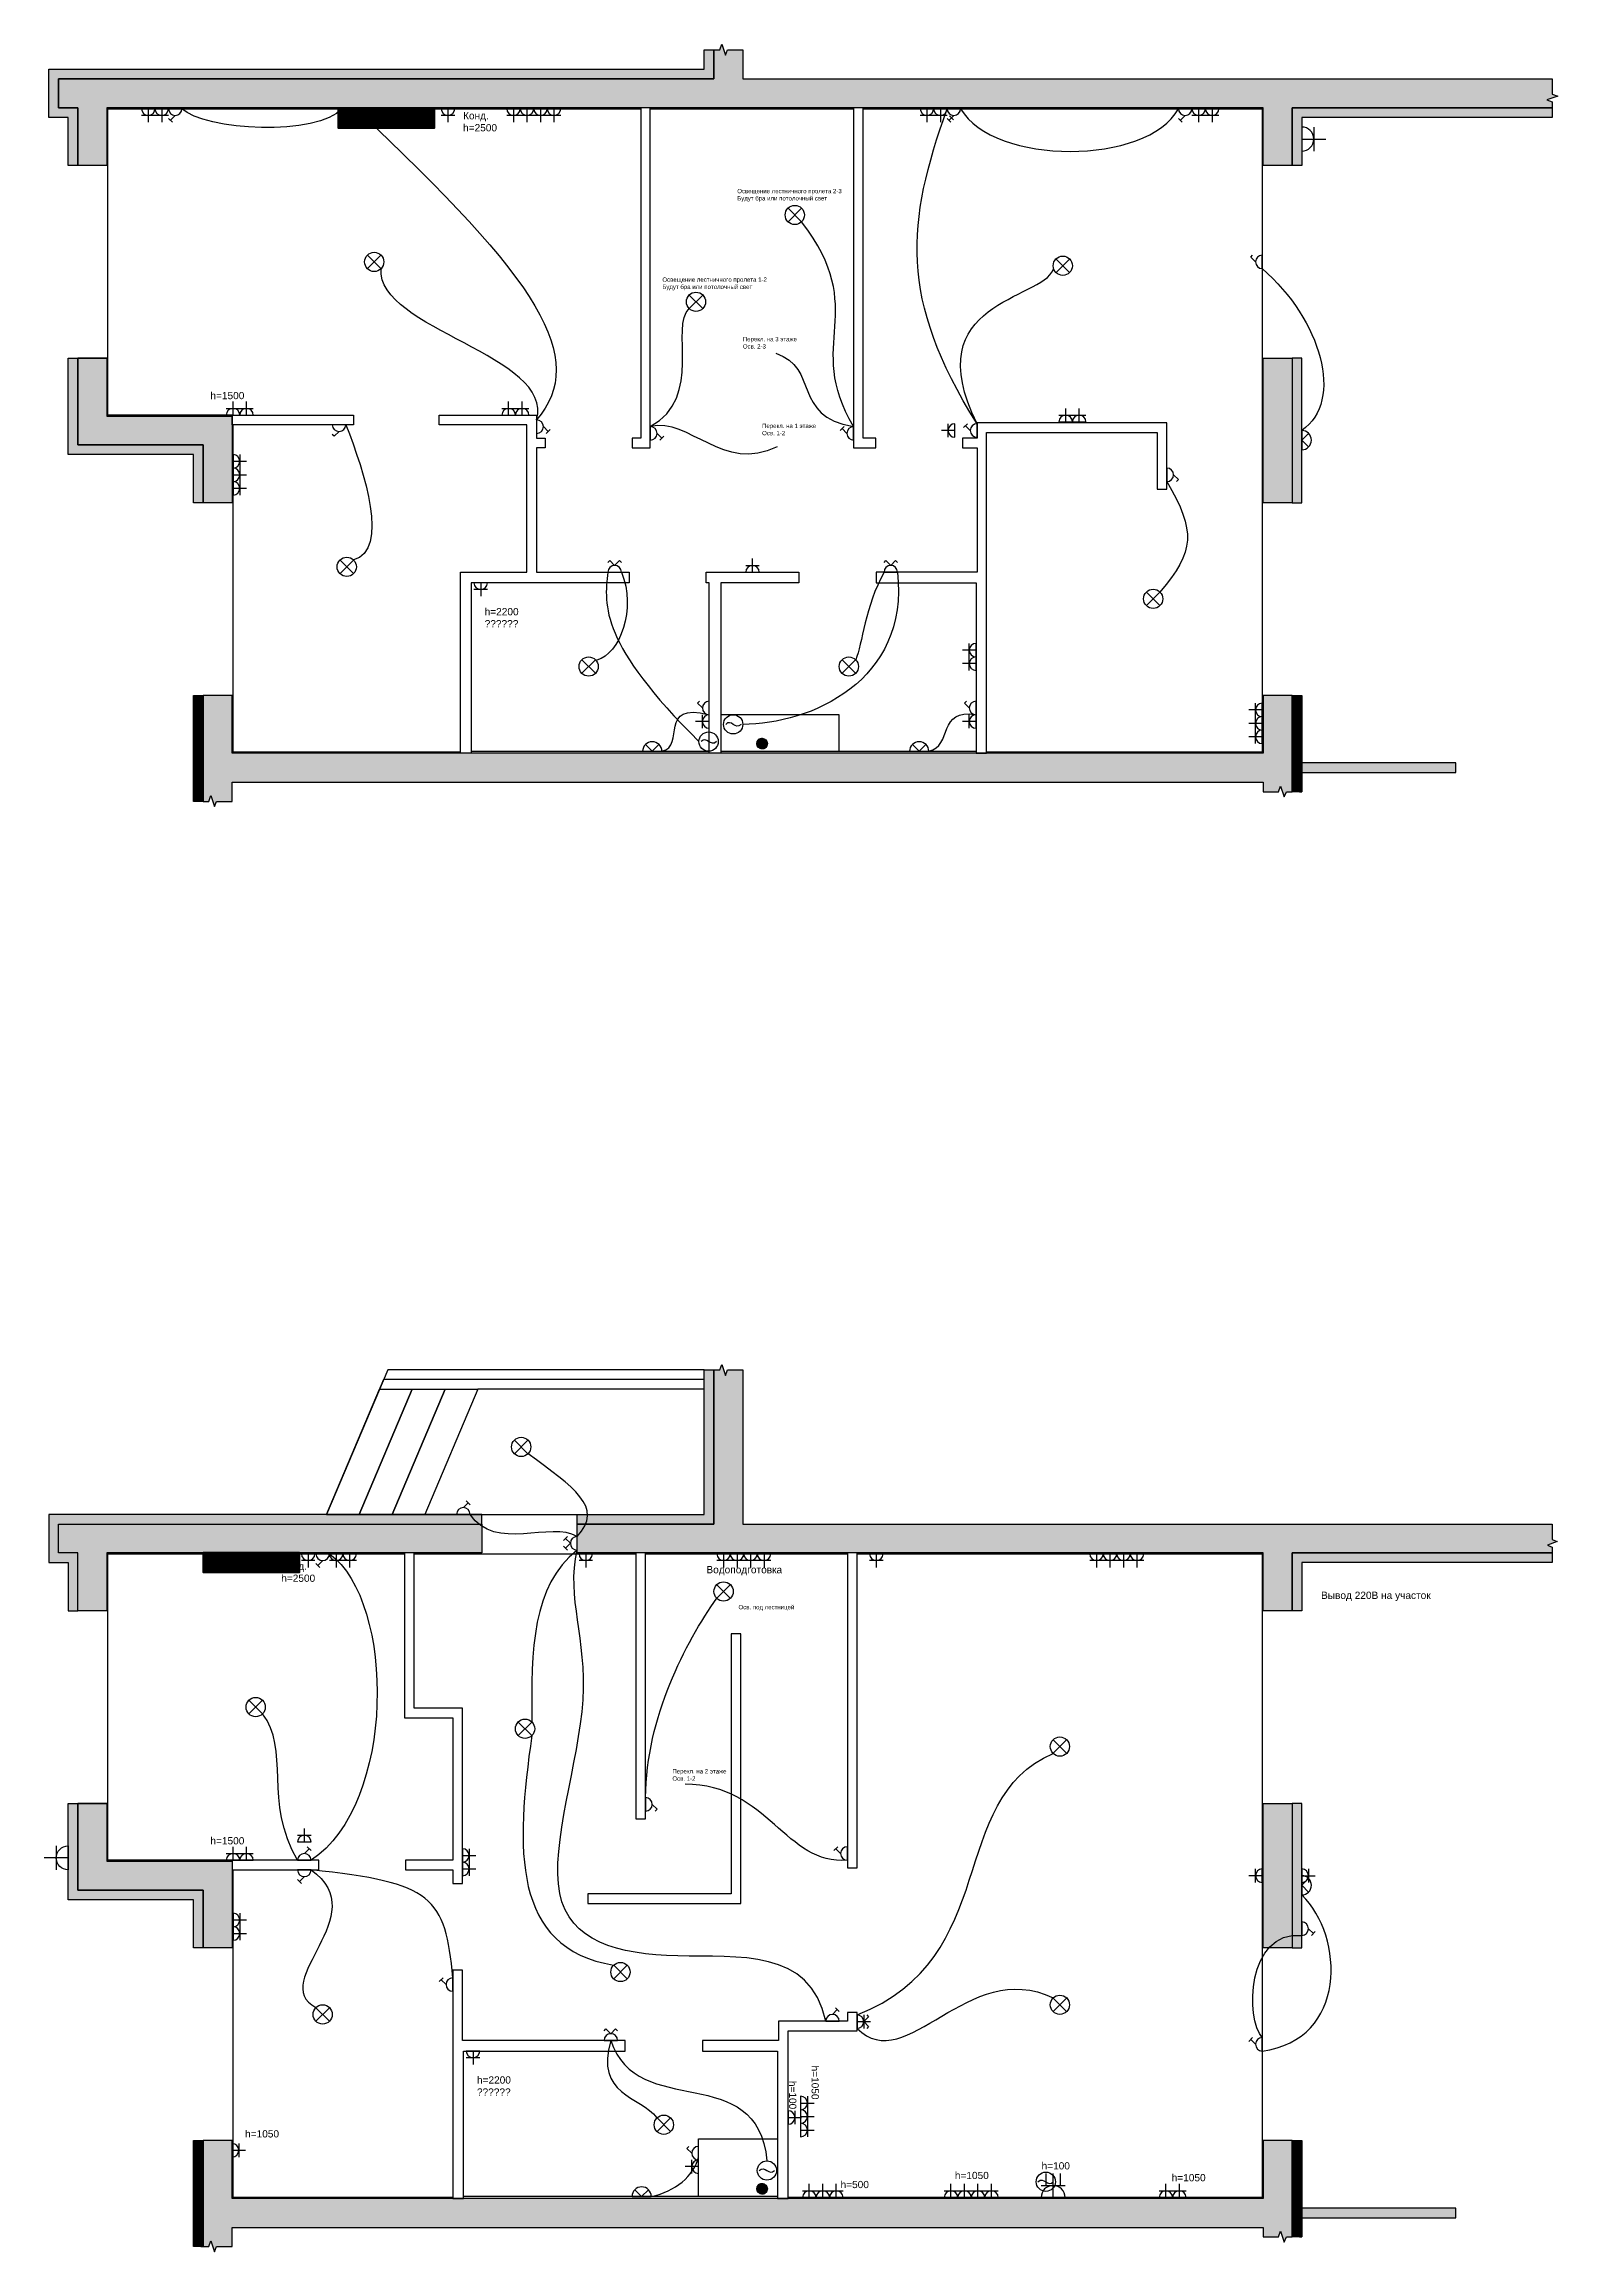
# Model space of a CAD drawing. Header units: millimetres. Extents: x -15550 to 15057, y -7254 to 30660.
# Drawn here: x -650 to 15057, y -7254 to 15660 of the extents above; entities that cross this region are included whole.
import ezdxf

# ---------------------------------------------------------------- set-up
doc = ezdxf.new("R2010")
doc.units = ezdxf.units.MM
for name, color, linetype, lineweight, true_color in [('Внутренние_перегородки_штукатурка', 174, 'Continuous', 25, 0x000080), ('Канализация', 54, 'Continuous', 25, 0x808000), ('Кондиционеры', 4, 'Continuous', 50, 0x00ffff), ('Наружные стены', 7, 'Continuous', 25, 0x000000), ('Наружные стены (штриховка)', 7, 'Continuous', 25, 0x000000), ('Электрика_розетки', 5, 'Continuous', 30, 0x0000ff), ('Электрика_свет', 1, 'Continuous', 30, 0xff0000)]:
    doc.layers.add(name, color=color, linetype=linetype, lineweight=lineweight, true_color=true_color)
doc.styles.add('textstyle101', font='')
doc.styles.add('textstyle102', font='')
doc.styles.add('textstyle103', font='')
doc.styles.add('textstyle104', font='')
doc.styles.add('textstyle108', font='')
doc.styles.add('textstyle110', font='')
doc.styles.add('textstyle111', font='')
doc.styles.add('textstyle115', font='')
doc.styles.add('textstyle116', font='')
doc.styles.add('textstyle149', font='')
doc.styles.add('textstyle152', font='')
doc.styles.add('textstyle153', font='')
doc.styles.add('textstyle154', font='')
doc.styles.add('textstyle155', font='')
doc.styles.add('textstyle156', font='')
doc.styles.add('textstyle157', font='')
doc.styles.add('textstyle159', font='')
doc.styles.add('textstyle160', font='')
doc.styles.add('textstyle161', font='')
doc.styles.add('textstyle162', font='')
doc.styles.add('textstyle163', font='')
doc.styles.get('textstyle101').set_extended_font_data('Liberation Sans')
doc.styles.get('textstyle102').set_extended_font_data('Liberation Sans')
doc.styles.get('textstyle103').set_extended_font_data('Liberation Sans')
doc.styles.get('textstyle104').set_extended_font_data('Liberation Sans')
doc.styles.get('textstyle108').set_extended_font_data('Liberation Sans')
doc.styles.get('textstyle110').set_extended_font_data('Liberation Sans')
doc.styles.get('textstyle111').set_extended_font_data('Liberation Sans')
doc.styles.get('textstyle115').set_extended_font_data('Liberation Sans')
doc.styles.get('textstyle116').set_extended_font_data('Liberation Sans')
doc.styles.get('textstyle149').set_extended_font_data('Liberation Sans')
doc.styles.get('textstyle152').set_extended_font_data('Liberation Sans')
doc.styles.get('textstyle153').set_extended_font_data('Liberation Sans')
doc.styles.get('textstyle154').set_extended_font_data('Liberation Sans')
doc.styles.get('textstyle155').set_extended_font_data('Liberation Sans')
doc.styles.get('textstyle156').set_extended_font_data('Liberation Sans')
doc.styles.get('textstyle157').set_extended_font_data('Liberation Sans')
doc.styles.get('textstyle159').set_extended_font_data('Liberation Sans')
doc.styles.get('textstyle160').set_extended_font_data('Liberation Sans')
doc.styles.get('textstyle161').set_extended_font_data('Liberation Sans')
doc.styles.get('textstyle162').set_extended_font_data('Liberation Sans')
doc.styles.get('textstyle163').set_extended_font_data('Liberation Sans')
pattern_1 = [(45, (0, 0), (-0.08838834765, 0.08838834765), [])]

msp = doc.modelspace()

# ---------------------------------------------------------------- texts
at = {"layer": 'Электрика_розетки', "char_height": 75}
for s, insert, attachment_point, style in [('Конд.\\Ph=2500', (3697, 14754), 7, 'textstyle116'), ('h=1500', (1075, 12050), 1, 'textstyle154'), ('h=2200\\P??????', (3921, 9807), 1, 'textstyle155'), ('Конд.\\Ph=2500', (1810, -301), 7, 'textstyle110'), ('Водоподготовка', (6222, -233), 7, 'textstyle160'), ('Вывод 220В на участок', (12600, -500), 7, 'textstyle115'), ('h=1500', (1075, -2950), 1, 'textstyle152'), ('h=2200\\P??????', (3841, -5433), 1, 'textstyle153'), ('h=1050', (1435, -5992), 1, 'textstyle149'), ('h=100', (9700, -6400), 7, 'textstyle104'), ('h=500', (7614, -6594), 7, 'textstyle111'), ('h=1050', (8800, -6500), 7, 'textstyle101'), ('h=1050', (11050, -6523), 7, 'textstyle102')]:
    msp.add_mtext(s, dxfattribs=dict(at, insert=insert, attachment_point=attachment_point, style=style))
at = {"layer": 'Электрика_розетки', "char_height": 75, "attachment_point": 7, "rotation": 270}
for s, insert, style in [('h=100', (7079, -5480), 'textstyle108'), ('h=1050', (7312, -5321), 'textstyle103')]:
    msp.add_mtext(s, dxfattribs=dict(at, insert=insert, style=style))
at = {"layer": 'Электрика_свет', "char_height": 45, "attachment_point": 7}
for s, insert, style in [('Освещение лестничного пролета 2-3\\PБудут бра или потолочный свет', (6542, 14024), 'textstyle163'), ('Освещение лестничного пролета 1-2\\PБудут бра или потолочный свет', (5765, 13105), 'textstyle162'), ('Перекл. на 3 этаже\\PОсв. 2-3', (6600, 12500), 'textstyle157'), ('Перекл. на 1 этаже\\PОсв. 1-2', (6800, 11600), 'textstyle156'), ('Осв. под лестницей', (6555, -598), 'textstyle159'), ('Перекл. на 2 этаже\\PОсв. 1-2', (5869, -2365), 'textstyle161')]:
    msp.add_mtext(s, dxfattribs=dict(at, insert=insert, style=style))

# ---------------------------------------------------------------- blocks, each defined once
blk = doc.blocks.new('Розетка')
at = {"layer": 'Электрика_розетки'}
for p, q in [((125, 0), (125, 250)), ((0, 125), (250, 125)), ((0, 0), (250, 0))]:
    blk.add_line(p, q, dxfattribs=at)
blk.add_arc((125, 0), 125, 0, 180, dxfattribs=at)
blk = doc.blocks.new('Вкл_1кл_70')
at = {"layer": 'Электрика_свет'}
for p, q in [((-35, 0), (35, 0)), ((0, 35), (25, 60)), ((25, 60), (35, 50))]:
    blk.add_line(p, q, dxfattribs=at)
blk.add_arc((0, 0), 35, 0, 180, dxfattribs=at)
blk = doc.blocks.new('Перекл_1кл_70')
at = {"layer": 'Электрика_свет'}
for p, q in [((-35, 0), (35, 0)), ((0, 35), (25, 60)), ((15, 70), (35, 50))]:
    blk.add_line(p, q, dxfattribs=at)
blk.add_arc((0, 0), 35, 0, 180, dxfattribs=at)
blk = doc.blocks.new('Вкл_2кл_70')
at = {"layer": 'Электрика_свет'}
for p, q in [((-35, 50), (-25, 60)), ((-35, 0), (35, 0)), ((0, 35), (-25, 60)), ((0, 35), (25, 60)), ((25, 60), (35, 50))]:
    blk.add_line(p, q, dxfattribs=at)
blk.add_arc((0, 0), 35, 0, 180, dxfattribs=at)
blk = doc.blocks.new('Роз_1п_70')
at = {"layer": 'Электрика_розетки'}
for p, q in [((-35, 35), (35, 35)), ((-35, 0), (35, 0)), ((0, 0), (0, 70))]:
    blk.add_line(p, q, dxfattribs=at)
blk.add_arc((0, 0), 35, 0, 180, dxfattribs=at)
blk = doc.blocks.new('Свет_потолочный')
at = {"layer": 'Электрика_свет'}
for p, q in [((-35, 35), (35, -35)), ((-35, -35), (35, 35))]:
    blk.add_line(p, q, dxfattribs=at)
blk.add_circle((0, 0), 50, dxfattribs=at)
blk = doc.blocks.new('Бра_100')
at = {"layer": 'Электрика_свет'}
for p, q in [((-50, 0), (50, 0)), ((-35, 35), (0, 0)), ((0, 0), (35, 35))]:
    blk.add_line(p, q, dxfattribs=at)
blk.add_arc((0, 0), 50, 0, 180, dxfattribs=at)
blk = doc.blocks.new('Вытяжка_100')
at = {"layer": 'Электрика_свет'}
blk.add_circle((0, 0), 50, dxfattribs=at)
blk.add_open_spline([(-41, 0), (-10, 31), (11, -31), (39, 0)], degree=3, dxfattribs=at)
blk = doc.blocks.new('Перекл_2кл_70')
at = {"layer": 'Электрика_свет'}
for p, q in [((-35, 50), (-15, 70)), ((-35, 0), (35, 0)), ((0, 35), (-25, 60)), ((0, 35), (25, 60)), ((15, 70), (35, 50))]:
    blk.add_line(p, q, dxfattribs=at)
blk.add_arc((0, 0), 35, 0, 180, dxfattribs=at)
blk = doc.blocks.new('Перекл_2напр_70')
at = {"layer": 'Электрика_свет'}
for p, q in [((-35, 0), (35, 0)), ((0, 35), (25, 60)), ((2.5, 57.5), (22.5, 37.5)), ((15, 70), (35, 50))]:
    blk.add_line(p, q, dxfattribs=at)
blk.add_arc((0, 0), 35, 0, 180, dxfattribs=at)

# ---------------------------------------------------------------- hatches: boundary and pattern name
at = {"layer": 'Канализация'}
h = msp.add_hatch(dxfattribs=at)
h.set_pattern_fill('ANSI31', color=256, scale=7, angle=30, style=0)
h.set_pattern_definition(pattern_1)
edge = h.paths.add_edge_path()
edge.add_arc((6800, 8400), 55, 0, 360)
h = msp.add_hatch(dxfattribs=at)
h.set_pattern_fill('ANSI31', color=256, scale=7, angle=30, style=0)
h.set_pattern_definition(pattern_1)
edge = h.paths.add_edge_path()
edge.add_arc((6800, -6600), 55, 0, 360)
at = {"layer": 'Кондиционеры'}
h = msp.add_hatch(dxfattribs=at)
h.set_pattern_fill('GRASS', color=256, scale=7, style=0)
h.set_pattern_definition(pattern_1)
h.paths.add_polyline_path([(2400, 14990), (2400, 14790), (3400, 14790), (3400, 14990)])
h = msp.add_hatch(dxfattribs=at)
h.set_pattern_fill('GRASS', color=256, scale=7, style=0)
h.set_pattern_definition(pattern_1)
h.paths.add_polyline_path([(1000, 0), (1000, -200), (2000, -200), (2000, 0)])
at = {"layer": 'Наружные стены (штриховка)'}
h = msp.add_hatch(dxfattribs=at)
h.set_pattern_fill('ANSI31', color=256, scale=5, angle=30, style=0)
h.set_pattern_definition(pattern_1)
h.paths.add_polyline_path([(-400, 14400), (-400, 14900), (-600, 14900), (-600, 15400), (6200, 15400), (6200, 15600), (6300, 15600), (6300, 15300), (-500, 15300), (-500, 15000), (-300, 15000), (-300, 14400)])
h = msp.add_hatch(dxfattribs=at)
h.set_pattern_fill('ANSI31', color=256, scale=7.5, angle=15, style=0)
h.set_pattern_definition(pattern_1)
h.paths.add_polyline_path([(-300, 14400), (-300, 15000), (-500, 15000), (-500, 15300), (6300, 15300), (6300, 15600), (6360, 15600), (6381, 15660), (6419, 15546), (6440, 15600), (6600, 15600), (6600, 15300), (15000, 15300), (15000, 15140), (15057, 15120), (14943, 15082), (15000, 15060), (15000, 15000), (12300, 15000), (12300, 14400), (12000, 14400), (12000, 15000), (0, 15000), (0, 14400)])
h = msp.add_hatch(dxfattribs=at)
h.set_pattern_fill('ANSI31', color=256, scale=5, angle=30, style=0)
h.set_pattern_definition(pattern_1)
h.paths.add_polyline_path([(12400, 14400), (12300, 14400), (12300, 15000), (15000, 15000), (15000, 14900), (12400, 14900)])
h = msp.add_hatch(dxfattribs=at)
h.set_pattern_fill('ANSI31', color=256, scale=5, angle=30, style=0)
h.set_pattern_definition(pattern_1)
h.paths.add_polyline_path([(-400, 12400), (-300, 12400), (-300, 11500), (1000, 11500), (1000, 10900), (900, 10900), (900, 11400), (-400, 11400)])
h = msp.add_hatch(dxfattribs=at)
h.set_pattern_fill('ANSI31', color=256, scale=7.5, angle=15, style=0)
h.set_pattern_definition(pattern_1)
h.paths.add_polyline_path([(-300, 12400), (0, 12400), (0, 11800), (1300, 11800), (1300, 10900), (1000, 10900), (1000, 11500), (-300, 11500), (-300, 12400), (0, 12400)])
h = msp.add_hatch(dxfattribs=at)
h.set_pattern_fill('ANSI31', color=256, scale=7.5, angle=15, style=0)
h.set_pattern_definition(pattern_1)
h.paths.add_polyline_path([(12000, 12400), (12300, 12400), (12300, 10900), (12000, 10900)])
h = msp.add_hatch(dxfattribs=at)
h.set_pattern_fill('ANSI31', color=256, scale=5, angle=30, style=0)
h.set_pattern_definition(pattern_1)
h.paths.add_polyline_path([(12400, 12400), (12300, 12400), (12300, 10900), (12400, 10900)])
h = msp.add_hatch(dxfattribs=at)
h.set_pattern_fill('ANSI31', color=256, scale=5, angle=30, style=0)
h.set_pattern_definition(pattern_1)
h.paths.add_polyline_path([(900, 8900), (1000, 8900), (1000, 7800), (900, 7800)])
h = msp.add_hatch(dxfattribs=at)
h.set_pattern_fill('ANSI31', color=256, scale=7.5, angle=15, style=0)
h.set_pattern_definition(pattern_1)
h.paths.add_polyline_path([(11999, 8900), (12000, 8300), (1300, 8300), (1300, 8900), (1000, 8900), (1000, 7800), (1060, 7800), (1080, 7860), (1118, 7746), (1140, 7800), (1300, 7800), (1300, 8000), (12000, 8000), (12000, 7900), (12160, 7900), (12180, 7960), (12218, 7846), (12240, 7900), (12300, 7900), (12300, 8900)])
h = msp.add_hatch(dxfattribs=at)
h.set_pattern_fill('ANSI31', color=256, scale=5, angle=30, style=0)
h.set_pattern_definition(pattern_1)
h.paths.add_polyline_path([(12300, 7900), (12300, 8900), (12400, 8900), (12400, 7900)])
h = msp.add_hatch(dxfattribs=at)
h.set_pattern_fill('ANSI31', color=256, scale=10, angle=15, style=0)
h.set_pattern_definition(pattern_1)
h.paths.add_polyline_path([(12400, 8100), (14000, 8100), (14000, 8200), (12400, 8200)])
h = msp.add_hatch(dxfattribs=at)
h.set_pattern_fill('ANSI31', color=256, scale=10, angle=15, style=0)
h.set_pattern_definition(pattern_1)
h.paths.add_polyline_path([(12000, -600), (12000, 0), (4880, 0), (4880, 300), (6300, 300), (6300, 1900), (6360, 1900), (6381, 1957), (6419, 1843), (6440, 1900), (6600, 1900), (6600, 300), (15000, 300), (15000, 140), (15050, 120), (14950, 82), (15000, 60), (15000, 0), (12300, 0), (12300, -600)])
h = msp.add_hatch(dxfattribs=at)
h.set_pattern_fill('ANSI31', color=256, scale=5, angle=30, style=0)
h.set_pattern_definition(pattern_1)
h.paths.add_polyline_path([(6300, 1900), (6300, 300), (4880, 300), (4880, 400), (6200, 400), (6200, 1900)])
h = msp.add_hatch(dxfattribs=at)
h.set_pattern_fill('ANSI31', color=256, scale=5, angle=30, style=0)
h.set_pattern_definition(pattern_1)
h.paths.add_polyline_path([(3890, 400), (-600, 400), (-600, -100), (-400, -100), (-400, -600), (-300, -600), (-300, 0), (-500, 0), (-500, 300), (3890, 300)])
h = msp.add_hatch(dxfattribs=at)
h.set_pattern_fill('ANSI31', color=256, scale=7.5, angle=15, style=0)
h.set_pattern_definition(pattern_1)
h.paths.add_polyline_path([(0, -600), (-300, -600), (-300, 0), (-500, 0), (-500, 300), (3890, 300), (3890, 0), (0, 0)])
h = msp.add_hatch(dxfattribs=at)
h.set_pattern_fill('ANSI31', color=256, scale=5, angle=30, style=0)
h.set_pattern_definition(pattern_1)
h.paths.add_polyline_path([(12400, -600), (12300, -600), (12300, 0), (15000, 0), (15000, -100), (12400, -100)])
h = msp.add_hatch(dxfattribs=at)
h.set_pattern_fill('ANSI31', color=256, scale=5, angle=30, style=0)
h.set_pattern_definition(pattern_1)
h.paths.add_polyline_path([(-400, -2600), (-300, -2600), (-300, -3500), (1000, -3500), (1000, -4100), (900, -4100), (900, -3600), (-400, -3600)])
h = msp.add_hatch(dxfattribs=at)
h.set_pattern_fill('ANSI31', color=256, scale=10, angle=15, style=0)
h.set_pattern_definition(pattern_1)
h.paths.add_polyline_path([(-300, -2600), (0, -2600), (0, -3200), (1300, -3200), (1300, -4100), (1000, -4100), (1000, -3500), (-300, -3500), (-300, -2600), (0, -2600)])
h = msp.add_hatch(dxfattribs=at)
h.set_pattern_fill('ANSI31', color=256, scale=10, angle=15, style=0)
h.set_pattern_definition(pattern_1)
h.paths.add_polyline_path([(12000, -2600), (12300, -2600), (12300, -4100), (12000, -4100)])
h = msp.add_hatch(dxfattribs=at)
h.set_pattern_fill('ANSI31', color=256, scale=5, angle=30, style=0)
h.set_pattern_definition(pattern_1)
h.paths.add_polyline_path([(12400, -2600), (12300, -2600), (12300, -4100), (12400, -4100)])
h = msp.add_hatch(dxfattribs=at)
h.set_pattern_fill('ANSI31', color=256, scale=5, angle=30, style=0)
h.set_pattern_definition(pattern_1)
h.paths.add_polyline_path([(900, -6100), (1000, -6100), (1000, -7200), (900, -7200)])
h = msp.add_hatch(dxfattribs=at)
h.set_pattern_fill('ANSI31', color=256, scale=10, angle=15, style=0)
h.set_pattern_definition(pattern_1)
h.paths.add_polyline_path([(11999, -6100), (12000, -6700), (1300, -6700), (1300, -6100), (1000, -6100), (1000, -7200), (1060, -7200), (1080, -7140), (1118, -7254), (1140, -7200), (1300, -7200), (1300, -7000), (12000, -7000), (12000, -7100), (12160, -7100), (12180, -7040), (12218, -7154), (12240, -7100), (12300, -7100), (12300, -6100)])
h = msp.add_hatch(dxfattribs=at)
h.set_pattern_fill('ANSI31', color=256, scale=5, angle=30, style=0)
h.set_pattern_definition(pattern_1)
h.paths.add_polyline_path([(12300, -7100), (12300, -6100), (12400, -6100), (12400, -7100)])
h = msp.add_hatch(dxfattribs=at)
h.set_pattern_fill('ANSI31', color=256, scale=10, angle=15, style=0)
h.set_pattern_definition(pattern_1)
h.paths.add_polyline_path([(12400, -6900), (14000, -6900), (14000, -6800), (12400, -6800)])

# ---------------------------------------------------------------- linework, layer by layer
at = {"layer": 'Внутренние_перегородки_штукатурка'}
for points in [[(1300, 11810), (10, 11810), (10, 14990), (5540, 14990)], [(5640, 14990), (7750, 14990)], [(7850, 14990), (11990, 14990), (11990, 8320), (11990, 8310), (9130, 8310)], [(3670, 8310), (1310, 8310), (1310, 11710)], [(7600, 8320), (7600, 8700), (6370, 8700)], [(3780, 8320), (6250, 8320)], [(6370, 8320), (9020, 8320)], [(1300, -3190), (10, -3190), (10, -10), (3090, -10)], [(3190, -10), (5490, -10)], [(5590, -10), (7685, -10)], [(7785, -10), (11990, -10), (11990, -6690), (7070, -6690)], [(3590, -6690), (1310, -6690), (1310, -3290)], [(6140, -6680), (6140, -6080), (6960, -6080)], [(6960, -6680), (3700, -6680)], [(6960, -6680), (3700, -6680)]]:
    msp.add_lwpolyline(points, dxfattribs=at)
for points in [[(5540, 15000), (5540, 11570), (5450, 11570), (5450, 11470), (5640, 11470), (5640, 15000)], [(7750, 15000), (7750, 11470), (7980, 11470), (7980, 11570), (7850, 11570), (7850, 15000)], [(1300, 11810), (2560, 11810), (2560, 11710), (1300, 11710)], [(3670, 8300), (3670, 10180), (4360, 10180), (4360, 11710), (3450, 11710), (3450, 11810), (4460, 11810), (4460, 11570), (4550, 11570), (4550, 11470), (4460, 11470), (4460, 10180), (5420, 10180), (5420, 10070), (3780, 10070), (3780, 8300)], [(9130, 8300), (9130, 11630), (10900, 11630), (10900, 11040), (11000, 11040), (11000, 11730), (9030, 11730), (9030, 11570), (8880, 11570), (8880, 11470), (9030, 11470), (9030, 10180), (7985, 10180), (7985, 10070), (9020, 10070), (9020, 8300)], [(6250, 8300), (6250, 10070), (6220, 10070), (6220, 10180), (7180, 10180), (7180, 10070), (6370, 10070), (6370, 8300)], [(3090, 0), (3090, -1710), (3590, -1710), (3590, -3190), (3100, -3190), (3100, -3290), (3590, -3290), (3590, -3430), (3690, -3430), (3690, -1610), (3190, -1610), (3190, 0)], [(5490, 0), (5490, -2760), (5590, -2760), (5590, 0)], [(7685, 0), (7685, -3270), (7785, -3270), (7785, 0)], [(6480, -840), (6480, -3540), (4990, -3540), (4990, -3640), (6580, -3640), (6580, -840)], [(1300, -3290), (2200, -3290), (2200, -3190), (1300, -3190)], [(3700, -6700), (3700, -5170), (5380, -5170), (5380, -5060), (3690, -5060), (3690, -4330), (3590, -4330), (3590, -6700)], [(7070, -6700), (7070, -4960), (7785, -4960), (7785, -4770), (7685, -4770), (7685, -4860), (6970, -4860), (6970, -5060), (6180, -5060), (6180, -5170), (6960, -5170), (6960, -6700)]]:
    msp.add_lwpolyline(points, close=True, dxfattribs=at)
at = {"layer": 'Канализация'}
for centre in [(6800, 8400), (6800, -6600)]:
    msp.add_circle(centre, 55, dxfattribs=at)
at = {"layer": 'Кондиционеры'}
for points in [[(2400, 14990), (2400, 14790), (3400, 14790), (3400, 14990)], [(1000, 0), (1000, -200), (2000, -200), (2000, 0)]]:
    msp.add_lwpolyline(points, close=True, dxfattribs=at)
at = {"layer": 'Наружные стены'}
for points in [[(-400, 14400), (-400, 14900), (-600, 14900), (-600, 15400), (6200, 15400), (6200, 15600), (6300, 15600), (6300, 15300), (-500, 15300), (-500, 15000), (-300, 15000), (-300, 14400)], [(-300, 14400), (-300, 15000), (-500, 15000), (-500, 15300), (6300, 15300), (6300, 15600), (6360, 15600), (6381, 15660), (6419, 15546), (6440, 15600), (6600, 15600), (6600, 15300), (15000, 15300), (15000, 15140), (15057, 15120), (14943, 15082), (15000, 15060), (15000, 15000), (12300, 15000), (12300, 14400), (12000, 14400), (12000, 15000), (0, 15000), (0, 14400)], [(-300, 12400), (0, 12400), (0, 11800), (1300, 11800), (1300, 10900), (1000, 10900), (1000, 11500), (-300, 11500), (-300, 12400), (0, 12400)], [(12400, 8100), (14000, 8100), (14000, 8200), (12400, 8200)], [(2280, 400), (6200, 400), (6200, 1900), (2915, 1900)], [(2280, 400), (6200, 400), (6200, 1800), (2872, 1800)], [(2620, 400), (2280, 400), (2830, 1700), (3170, 1700)], [(2960, 400), (2620, 400), (3170, 1700), (3510, 1700)], [(3300, 400), (2960, 400), (3510, 1700), (3850, 1700)], [(6200, 400), (6200, 1700), (3850, 1700), (3300, 400)], [(-300, -2600), (0, -2600), (0, -3200), (1300, -3200), (1300, -4100), (1000, -4100), (1000, -3500), (-300, -3500), (-300, -2600), (0, -2600)], [(12400, -6900), (14000, -6900), (14000, -6800), (12400, -6800)]]:
    msp.add_lwpolyline(points, close=True, dxfattribs=at)
for points in [[(12400, 14400), (12300, 14400), (12300, 15000), (15000, 15000), (15000, 14900), (12400, 14900), (12400, 14400)], [(-400, 12400), (-300, 12400), (-300, 11500), (1000, 11500), (1000, 10900), (900, 10900), (900, 11400), (-400, 11400), (-400, 12400)], [(12000, 12400), (12300, 12400), (12300, 10900), (12000, 10900), (12000, 12400)], [(12400, 12400), (12300, 12400), (12300, 10900), (12400, 10900), (12400, 12400)], [(900, 8900), (1000, 8900), (1000, 7800), (900, 7800), (900, 8900)], [(11999, 8900), (12000, 8300), (1300, 8300), (1300, 8900), (1000, 8900), (1000, 7800), (1060, 7800), (1080, 7860), (1118, 7746), (1140, 7800), (1300, 7800), (1300, 8000), (12000, 8000), (12000, 7900), (12160, 7900), (12180, 7960), (12218, 7846), (12240, 7900), (12300, 7900), (12300, 8900), (11999, 8900)], [(12300, 7900), (12300, 8900), (12400, 8900), (12400, 7900), (12300, 7900)], [(12000, -600), (12000, 0), (4880, 0), (4880, 300), (6300, 300), (6300, 1900), (6360, 1900), (6381, 1957), (6419, 1843), (6440, 1900), (6600, 1900), (6600, 300), (15000, 300), (15000, 140), (15050, 120), (14950, 82), (15000, 60), (15000, 0), (12300, 0), (12300, -600), (12000, -600)], [(6300, 1900), (6300, 300), (4880, 300), (4880, 400), (6200, 400), (6200, 1900), (6300, 1900)], [(3890, 400), (-600, 400), (-600, -100), (-400, -100), (-400, -600), (-300, -600), (-300, 0), (-500, 0), (-500, 300), (3890, 300), (3890, 400)], [(0, -600), (-300, -600), (-300, 0), (-500, 0), (-500, 300), (3890, 300), (3890, 0), (0, 0), (0, -600)], [(12400, -600), (12300, -600), (12300, 0), (15000, 0), (15000, -100), (12400, -100), (12400, -600)], [(-400, -2600), (-300, -2600), (-300, -3500), (1000, -3500), (1000, -4100), (900, -4100), (900, -3600), (-400, -3600), (-400, -2600)], [(12000, -2600), (12300, -2600), (12300, -4100), (12000, -4100), (12000, -2600)], [(12400, -2600), (12300, -2600), (12300, -4100), (12400, -4100), (12400, -2600)], [(900, -6100), (1000, -6100), (1000, -7200), (900, -7200), (900, -6100)], [(11999, -6100), (12000, -6700), (1300, -6700), (1300, -6100), (1000, -6100), (1000, -7200), (1060, -7200), (1080, -7140), (1118, -7254), (1140, -7200), (1300, -7200), (1300, -7000), (12000, -7000), (12000, -7100), (12160, -7100), (12180, -7040), (12218, -7154), (12240, -7100), (12300, -7100), (12300, -6100), (11999, -6100)], [(12300, -7100), (12300, -6100), (12400, -6100), (12400, -7100), (12300, -7100)]]:
    msp.add_lwpolyline(points, dxfattribs=at)
at = {"layer": 'Электрика_розетки'}
msp.add_lwpolyline([(9745, -6440), (9745, -6565), (9895, -6565), (9895, -6440)], dxfattribs=at)
at = {"layer": 'Электрика_свет'}
msp.add_arc((606, -672), 0, 209.2612, 77.417, dxfattribs=at)
for points in [[(2440, 14990), (2200, 14700), (1005, 14761), (780, 14990)], [(2580, 14990), (4500, 13200), (5000, 12400), (4460, 11760)], [(9030, 11720), (8213, 13030), (8300, 13800), (8720, 14990)], [(8860, 14990), (9200, 14400), (10800, 14400), (11120, 14990)], [(7750, 11690), (7230, 12572), (7930, 12872), (7210, 13817)], [(4460, 11760), (4650, 12427), (2800, 12700), (2846, 13329)], [(9030, 11720), (8400, 13000), (9700, 13000), (9823, 13323)], [(11990, 13330), (12600, 12800), (12846, 11960), (12400, 11650)], [(5640, 11690), (6200, 12000), (5839, 12729), (6043, 12916)], [(6941, 12451), (7400, 12300), (7100, 11800), (7750, 11690)], [(2480, 11710), (2677, 11216), (2932, 10407), (2561, 10306)], [(6955, 11482), (6400, 11200), (6049, 11788), (5640, 11690)], [(11000, 11120), (11302, 10600), (11290, 10400), (10928, 9973)], [(5340, 10180), (5500, 9800), (5322, 9328), (5086, 9266)], [(5200, 10180), (5155, 9826), (5126, 9432), (6145, 8421)], [(8205, 10180), (8330, 9048), (7300, 8600), (6600, 8600)], [(8065, 10180), (7870, 9826), (7841, 9432), (7771, 9271)], [(5760, 8320), (6010, 8375), (5712, 8839), (6250, 8700)], [(8530, 8320), (8780, 8375), (8619, 8771), (9020, 8700)], [(4880, 170), (5165, 479), (4845, 678), (4371, 1029)], [(4880, 170), (4613, 334), (4030, 4), (3770, 400)], [(4880, 30), (4415, -343), (4400, -1000), (4411, -1754)], [(7460, -4860), (7300, -4100), (5800, -4300), (4300, -3900), (5200, -1300), (4768, -470), (4880, 30)], [(2310, -10), (3000, -510), (3000, -2610), (2120, -3190)], [(5590, -2540), (5600, -1700), (6005, -933), (6329, -471)], [(1980, -3190), (1626, -2586), (1905, -2030), (1616, -1671)], [(4411, -1896), (4241, -3071), (4200, -4100), (5259, -4279)], [(7785, -4795), (9300, -4200), (8699, -2567), (9819, -2081)], [(7685, -3190), (7047, -3247), (6865, -2403), (6000, -2400)], [(2120, -3290), (2785, -3763), (1664, -4440), (2169, -4719)], [(3590, -4410), (3516, -3574), (3381, -3419), (2120, -3290)], [(11990, -5170), (12874, -5055), (12846, -3981), (12400, -3550)], [(11990, -5030), (11817, -4841), (11825, -3919), (12400, -3970)], [(7785, -4935), (8301, -5450), (8936, -4188), (9819, -4619)], [(5230, -5060), (5058, -5631), (5535, -5631), (5709, -5864)], [(5230, -5060), (5500, -5900), (6751, -5251), (6850, -6310)], [(5650, -6680), (5900, -6625), (6091, -6472), (6140, -6270)]]:
    msp.add_open_spline(points, degree=3, dxfattribs=at)

# ---------------------------------------------------------------- block references
at = {"layer": 'Электрика_розетки', "xscale": 2, "yscale": 2}
for p, rotation in [((430, 14990), 180), ((570, 14990), 180), ((2650, 14990), 180), ((2790, 14990), 180), ((3540, 14990), 180), ((4220, 14990), 180), ((4360, 14990), 180), ((4500, 14990), 180), ((4640, 14990), 180), ((8510, 14990), 180), ((8650, 14990), 180), ((11330, 14990), 180), ((11470, 14990), 180), ((8800, 11650), 90), ((1310, 11330), 270), ((1310, 11190), 270), ((1310, 11050), 270), ((3880, 10070), 180), ((9020, 9370), 90), ((9020, 9230), 90), ((11990, 8750), 90), ((6250, 8630), 90), ((9020, 8630), 90), ((11990, 8610), 90), ((11990, 8470), 90), ((2090, -10), 180), ((2380, -10), 180), ((2520, -10), 180), ((4970, -10), 180), ((6400, -10), 180), ((6540, -10), 180), ((6680, -10), 180), ((6820, -10), 180), ((7985, -10), 180), ((10270, -10), 180), ((10410, -10), 180), ((10550, -10), 180), ((10690, -10), 180), ((3690, -3140), 270), ((3690, -3280), 270), ((11990, -3350), 90), ((12400, -3350), 270), ((1310, -3810), 270), ((1310, -3950), 270), ((7785, -4865), 270), ((3800, -5170), 180), ((7200, -5710), 270), ((7070, -5860), 270), ((7200, -5850), 270), ((7200, -5990), 270), ((1300, -6200), 270), ((6140, -6370), 90)]:
    msp.add_blockref('Роз_1п_70', p, dxfattribs=dict(at, rotation=rotation))
at = {"layer": 'Электрика_розетки', "rotation": -90}
msp.add_blockref('Розетка', (12400, 14800), dxfattribs=at)
at = {"layer": 'Электрика_розетки', "xscale": 2, "yscale": 2}
for p in [(1310, 11810), (1450, 11810), (4170, 11810), (4310, 11810), (9950, 11740), (10090, 11740), (6700, 10180), (2050, -3000), (1310, -3190), (1450, -3190), (7290, -6690), (7430, -6690), (7570, -6690), (8760, -6690), (8900, -6690), (9040, -6690), (9180, -6690), (10990, -6690), (11130, -6690)]:
    msp.add_blockref('Роз_1п_70', p, dxfattribs=at)
at = {"layer": 'Электрика_розетки', "yscale": -1, "rotation": 90270}
msp.add_blockref('Розетка', (-400, -3040), dxfattribs=at)
at = {"layer": 'Электрика_розетки'}
msp.add_blockref('Розетка', (9695, -6690), dxfattribs=at)
at = {"layer": 'Электрика_свет', "xscale": 2, "yscale": 2}
for name, p, rotation in [('Перекл_1кл_70', (710, 14990), 180), ('Перекл_2напр_70', (2510, 14990), 180), ('Перекл_2напр_70', (8790, 14990), 180), ('Перекл_1кл_70', (11190, 14990), 180), ('Свет_потолочный', (7139, 13887), 90), ('Свет_потолочный', (2775, 13400), 90), ('Свет_потолочный', (9920, 13360), 90), ('Вкл_1кл_70', (11990, 13400), 90), ('Свет_потолочный', (6114, 12986), 90), ('Вкл_1кл_70', (2410, 11710), 180), ('Перекл_1кл_70', (4460, 11690), 270), ('Перекл_1кл_70', (5640, 11620), 270), ('Перекл_1кл_70', (7750, 11620), 90), ('Перекл_1кл_70', (9030, 11650), 90), ('Бра_100', (12400, 11550), 270), ('Вкл_1кл_70', (11000, 11190), 270), ('Свет_потолочный', (2490, 10235), 90), ('Свет_потолочный', (10858, 9903), 90), ('Свет_потолочный', (5000, 9200), 90), ('Свет_потолочный', (7700, 9200), 90), ('Вкл_1кл_70', (6250, 8770), 90), ('Вкл_1кл_70', (9020, 8770), 90), ('Вытяжка_100', (6245, 8421), 180), ('Вытяжка_100', (6500, 8600), 180), ('Перекл_2кл_70', (4880, 100), 90), ('Перекл_1кл_70', (2240, -10), 180), ('Свет_потолочный', (9890, -2010), 90), ('Вкл_1кл_70', (5590, -2610), 270), ('Перекл_1кл_70', (7685, -3120), 90), ('Перекл_1кл_70', (2050, -3290), 180), ('Бра_100', (12400, -3450), 270), ('Перекл_1кл_70', (12400, -3900), 270), ('Перекл_1кл_70', (3590, -4480), 90), ('Вкл_2кл_70', (7785, -4865), 270), ('Свет_потолочный', (9890, -4690), 90), ('Перекл_1кл_70', (11990, -5100), 90), ('Вкл_1кл_70', (6140, -6230), 90)]:
    msp.add_blockref(name, p, dxfattribs=dict(at, rotation=rotation))
for name, p in [('Вкл_2кл_70', (5270, 10180)), ('Вкл_2кл_70', (8135, 10180)), ('Бра_100', (5660, 8320)), ('Бра_100', (8430, 8320)), ('Свет_потолочный', (4300, 1100)), ('Перекл_1кл_70', (3700, 400)), ('Свет_потолочный', (6400, -400)), ('Свет_потолочный', (1545, -1600)), ('Свет_потолочный', (4340, -1825)), ('Перекл_1кл_70', (2050, -3190)), ('Свет_потолочный', (5330, -4350)), ('Свет_потолочный', (2240, -4790)), ('Перекл_1кл_70', (7530, -4860)), ('Вкл_2кл_70', (5230, -5060)), ('Свет_потолочный', (5780, -5935)), ('Вытяжка_100', (6850, -6410)), ('Бра_100', (5550, -6680)), ('Вытяжка_100', (9744, -6527))]:
    msp.add_blockref(name, p, dxfattribs=at)

msp.set_redraw_order([(e.dxf.handle, doc.entitydb.next_handle()) for e in msp.query("TEXT MTEXT ATTDEF DIMENSION ARC_DIMENSION")])  # texts and dimensions are drawn at this point

doc.saveas('drawing.dxf')
